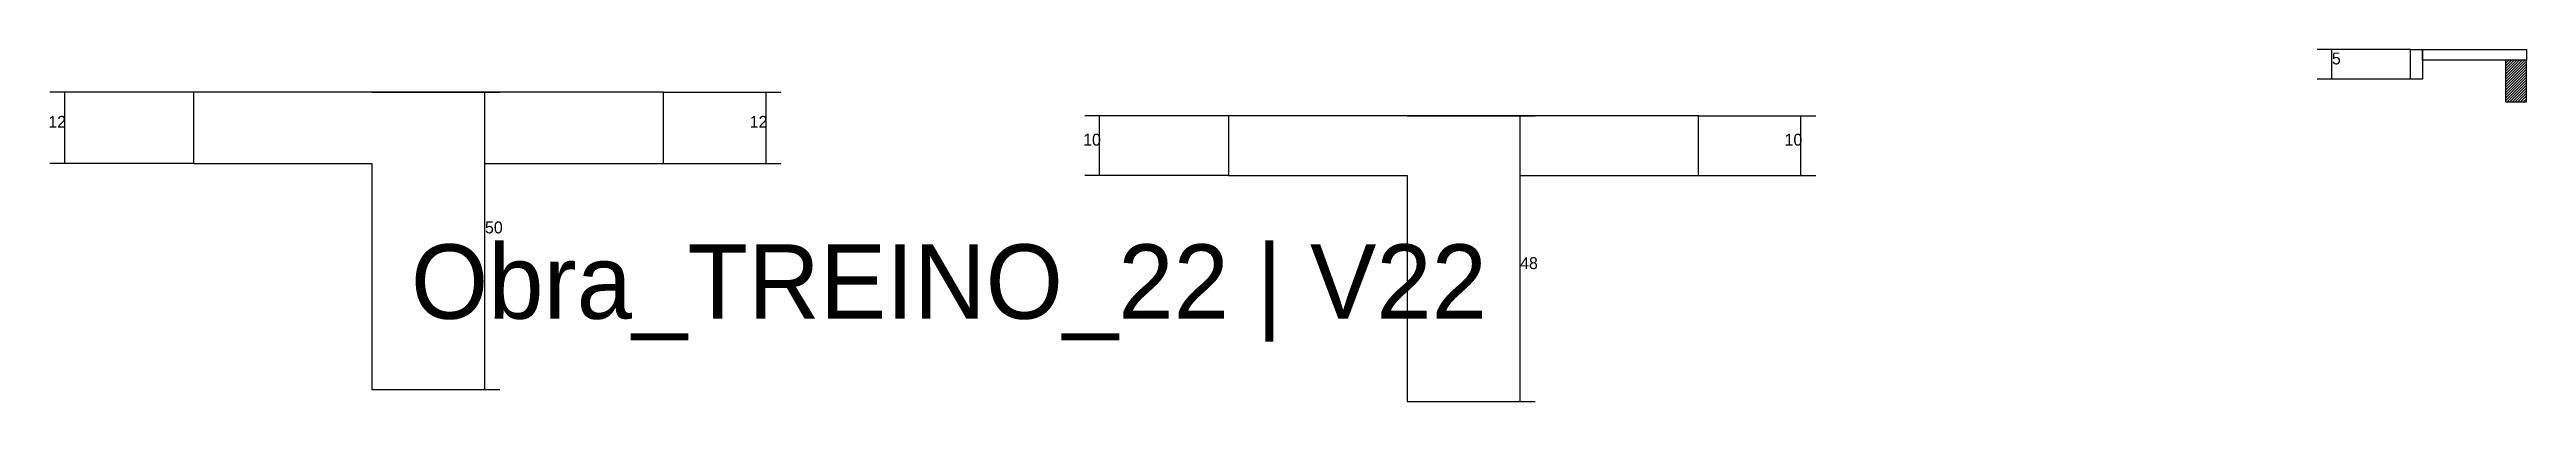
# Model space of a CAD drawing. Header units: metres. Extents: x -2848 to 21926, y -45195 to 1016.
# Drawn here: x 6279 to 7111, y -34238 to -34120 of the extents above; entities that cross this region are included whole.
import ezdxf

# ---------------------------------------------------------------- set-up
doc = ezdxf.new("R2010")
doc.units = ezdxf.units.M
for name, color, linetype in [('CONCRETO', 251, 'Continuous'), ('COTA', 241, 'Continuous'), ('Cota Seção (2x)', 4, 'Continuous'), ('LABEL_ID', 3, 'Continuous'), ('Madeira', 126, 'Continuous'), ('Painéis', 200, 'Continuous')]:
    doc.layers.add(name, color=color, linetype=linetype)

msp = doc.modelspace()

# ---------------------------------------------------------------- texts
at = {"layer": 'COTA'}
for s, p in [('5', (7045.8, -34124.5)), ('12', (6278.1, -34145.8)), ('12', (6513.9, -34145.8)), ('10', (6626, -34151.8)), ('10', (6861.8, -34151.8))]:
    msp.add_text(s, height=4, dxfattribs=at).set_placement(p)
at = {"layer": 'Cota Seção (2x)'}
for s, p in [('50', (6424.9, -34181.3)), ('48', (6772.9, -34193.3))]:
    msp.add_text(s, height=4, dxfattribs=at).set_placement(p)
at = {"layer": 'LABEL_ID'}
msp.add_text('Obra_TREINO_22 | V22', height=25, dxfattribs=at).set_placement((6400, -34210))

# ---------------------------------------------------------------- hatches: boundary and pattern name
at = {"layer": 'Madeira'}
h = msp.add_hatch(dxfattribs=at)
h.set_pattern_fill('ANSI31', scale=0.2)
h.paths.add_polyline_path([(7111.2, -34123.1), (7104.2, -34123.1), (7104.2, -34137.1), (7111.2, -34137.1)])

# ---------------------------------------------------------------- linework, layer by layer
at = {"layer": 'CONCRETO'}
for points in [[(6484.9, -34157.8), (6484.9, -34133.8), (6326.9, -34133.8), (6326.9, -34157.8), (6386.9, -34157.8), (6386.9, -34233.8), (6424.9, -34233.8), (6424.9, -34167.8), (6424.9, -34157.8)], [(6832.9, -34161.8), (6832.9, -34141.8), (6674.9, -34141.8), (6674.9, -34161.8), (6734.9, -34161.8), (6734.9, -34237.8), (6772.9, -34237.8), (6772.9, -34171.8), (6772.9, -34161.8)]]:
    msp.add_lwpolyline(points, close=True, dxfattribs=at)
at = {"layer": 'COTA'}
for p, q in [((7072.2, -34119.5), (7040.8, -34119.5)), ((7045.8, -34129.5), (7045.8, -34119.5)), ((7072.2, -34129.5), (7040.8, -34129.5)), ((6326.9, -34133.8), (6278.6, -34133.8)), ((6283.6, -34157.8), (6283.6, -34133.8)), ((6484.9, -34133.8), (6524.4, -34133.8)), ((6519.4, -34157.8), (6519.4, -34133.8)), ((6674.9, -34141.8), (6626.5, -34141.8)), ((6631.5, -34161.8), (6631.5, -34141.8)), ((6832.9, -34141.8), (6872.3, -34141.8)), ((6867.3, -34161.8), (6867.3, -34141.8)), ((6326.9, -34157.8), (6278.6, -34157.8)), ((6484.9, -34157.8), (6524.4, -34157.8)), ((6674.9, -34161.8), (6626.5, -34161.8)), ((6832.9, -34161.8), (6872.3, -34161.8))]:
    msp.add_line(p, q, dxfattribs=at)
at = {"layer": 'Cota Seção (2x)'}
for p, q in [((6386.9, -34133.8), (6429.9, -34133.8)), ((6424.9, -34233.8), (6424.9, -34133.8)), ((6734.9, -34141.8), (6777.9, -34141.8)), ((6772.9, -34237.8), (6772.9, -34141.8)), ((6386.9, -34233.8), (6429.9, -34233.8)), ((6734.9, -34237.8), (6777.9, -34237.8))]:
    msp.add_line(p, q, dxfattribs=at)
at = {"layer": 'Madeira'}
msp.add_lwpolyline([(7111.2, -34123.1), (7104.2, -34123.1), (7104.2, -34137.1), (7111.2, -34137.1)], close=True, dxfattribs=at)
at = {"layer": 'Painéis'}
msp.add_lwpolyline([(7076.2, -34129.5), (7072.2, -34129.5), (7072.2, -34119.5), (7076.2, -34119.5)], close=True, dxfattribs=at)
msp.add_lwpolyline([(7076.2, -34119.5), (7111.2, -34119.5), (7111.2, -34123.1), (7076.2, -34123.1), (7076.2, -34119.5)], dxfattribs=at)

msp.set_redraw_order([(e.dxf.handle, doc.entitydb.next_handle()) for e in msp.query("TEXT MTEXT ATTDEF DIMENSION ARC_DIMENSION")])  # texts and dimensions are drawn at this point

doc.saveas('drawing.dxf')
